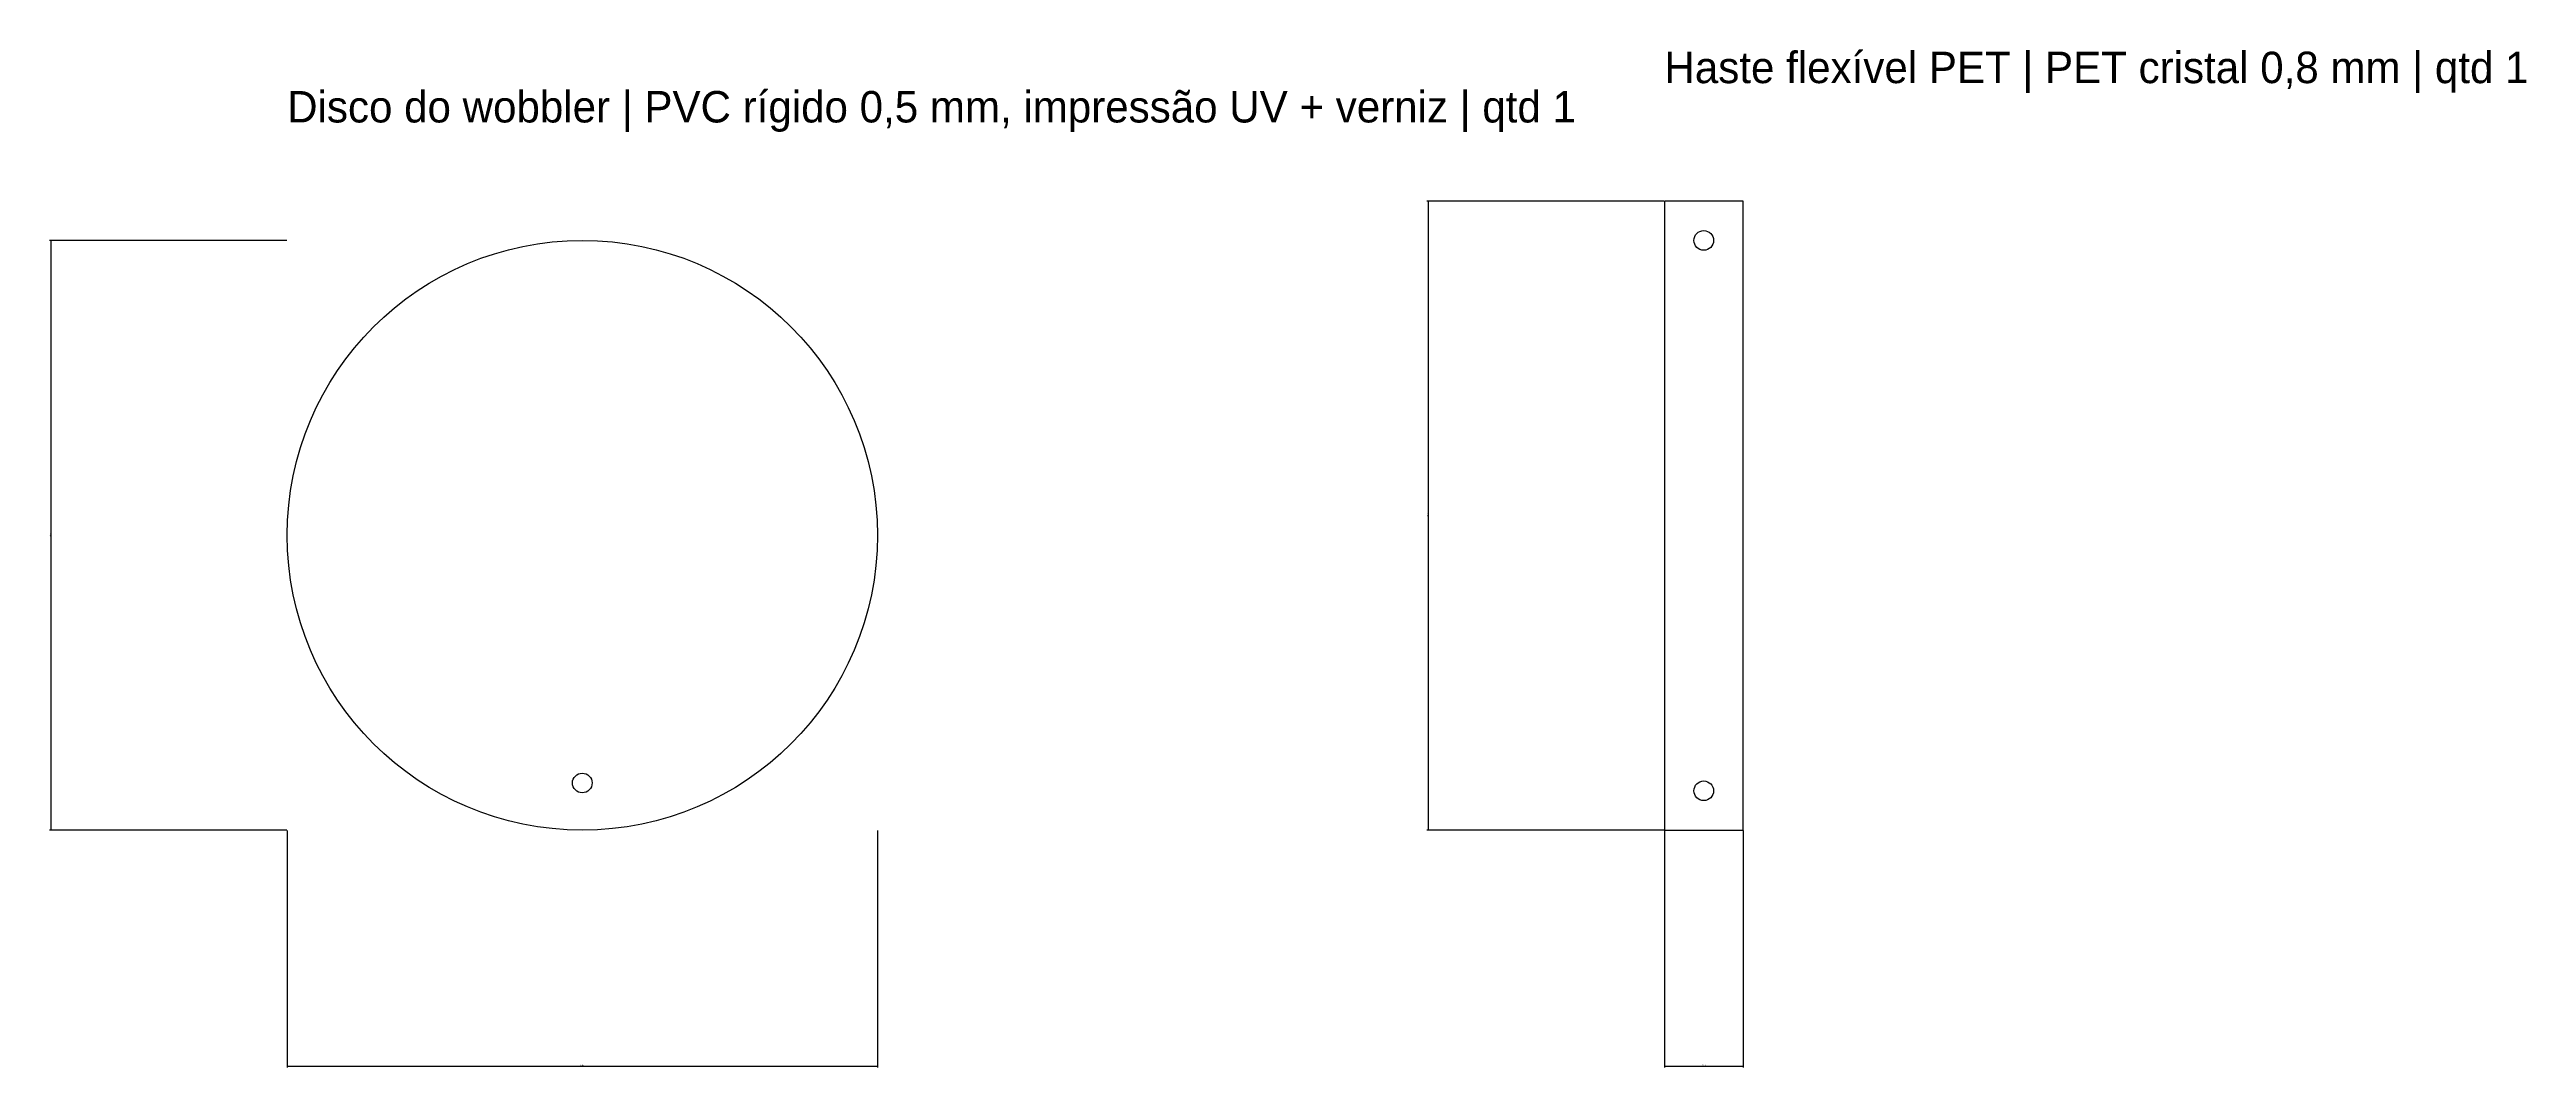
# Model space of a CAD drawing. Header units: millimetres. Extents: x -60 to 1658, y -318 to 199.
# Drawn here: x -60 to 569, y -60 to 199 of the extents above; entities that cross this region are included whole.
import ezdxf

# ---------------------------------------------------------------- set-up
doc = ezdxf.new("R2010")
doc.units = ezdxf.units.MM
for name, color, linetype in [('CORTE', 1, 'CONTINUOUS'), ('COTA', 8, 'CONTINUOUS'), ('FURO', 3, 'CONTINUOUS'), ('TEXTO', 7, 'CONTINUOUS')]:
    doc.layers.add(name, color=color, linetype=linetype)
doc.styles.add('OpenSansCondensed-Light', font='OpenSansCondensed-Light.ttf')
doc.dimstyles.new('EZDXF', dxfattribs={"dimtxt": 0.25, "dimasz": 0.175, "dimexe": 0.375, "dimexo": 0.125, "dimgap": 0.1, "dimtad": 1, "dimlfac": 100, "dimzin": 12, "dimdsep": 46, "dimtxsty": 'OpenSansCondensed-Light', "dimblk": 'ARCHTICK', "dimcen": 2.5, "dimazin": 3, "dimtfac": 0.5, "dimtmove": 2, "dimatfit": 3})

# ---------------------------------------------------------------- blocks, each defined once
blk = doc.blocks.new('_ARCHTICK')
at = {"color": 0, "linetype": 'BYBLOCK', "const_width": 0.15}
blk.add_lwpolyline([(-0.5, -0.5), (0.5, 0.5)], dxfattribs=at)

msp = doc.modelspace()

# ---------------------------------------------------------------- linework, layer by layer
at = {"layer": 'CORTE'}
msp.add_lwpolyline([(350, 0), (370, 0), (370, 160), (350, 160)], close=True, dxfattribs=at)
msp.add_circle((75, 75), 75, dxfattribs=at)
at = {"layer": 'FURO'}
for centre in [(360, 150), (75, 12), (360, 10)]:
    msp.add_circle(centre, 2.5, dxfattribs=at)

# ---------------------------------------------------------------- texts
at = {"layer": 'TEXTO'}
for s, p in [('Haste flexível PET | PET cristal 0,8 mm | qtd 1', (350, 190)), ('Disco do wobbler | PVC rígido 0,5 mm, impressão UV + verniz | qtd 1', (0, 180))]:
    msp.add_text(s, height=8, dxfattribs=at).set_placement(p)

# ---------------------------------------------------------------- dimensions: what is measured, and where the dimension line sits
at = {"layer": 'COTA'}
for base, p1, p2 in [((290, 0), (350, 0), (350, 160)), ((-60, 0), (0, 0), (0, 150))]:
    msp.add_linear_dim(base=base, p1=p1, p2=p2, angle=90, dimstyle='EZDXF', dxfattribs=at).render()
for base, p1, p2 in [((0, -60), (0, 0), (150, 0)), ((350, -60), (350, 0), (370, 0))]:
    msp.add_linear_dim(base=base, p1=p1, p2=p2, dimstyle='EZDXF', dxfattribs=at).render()

doc.saveas('drawing.dxf')
